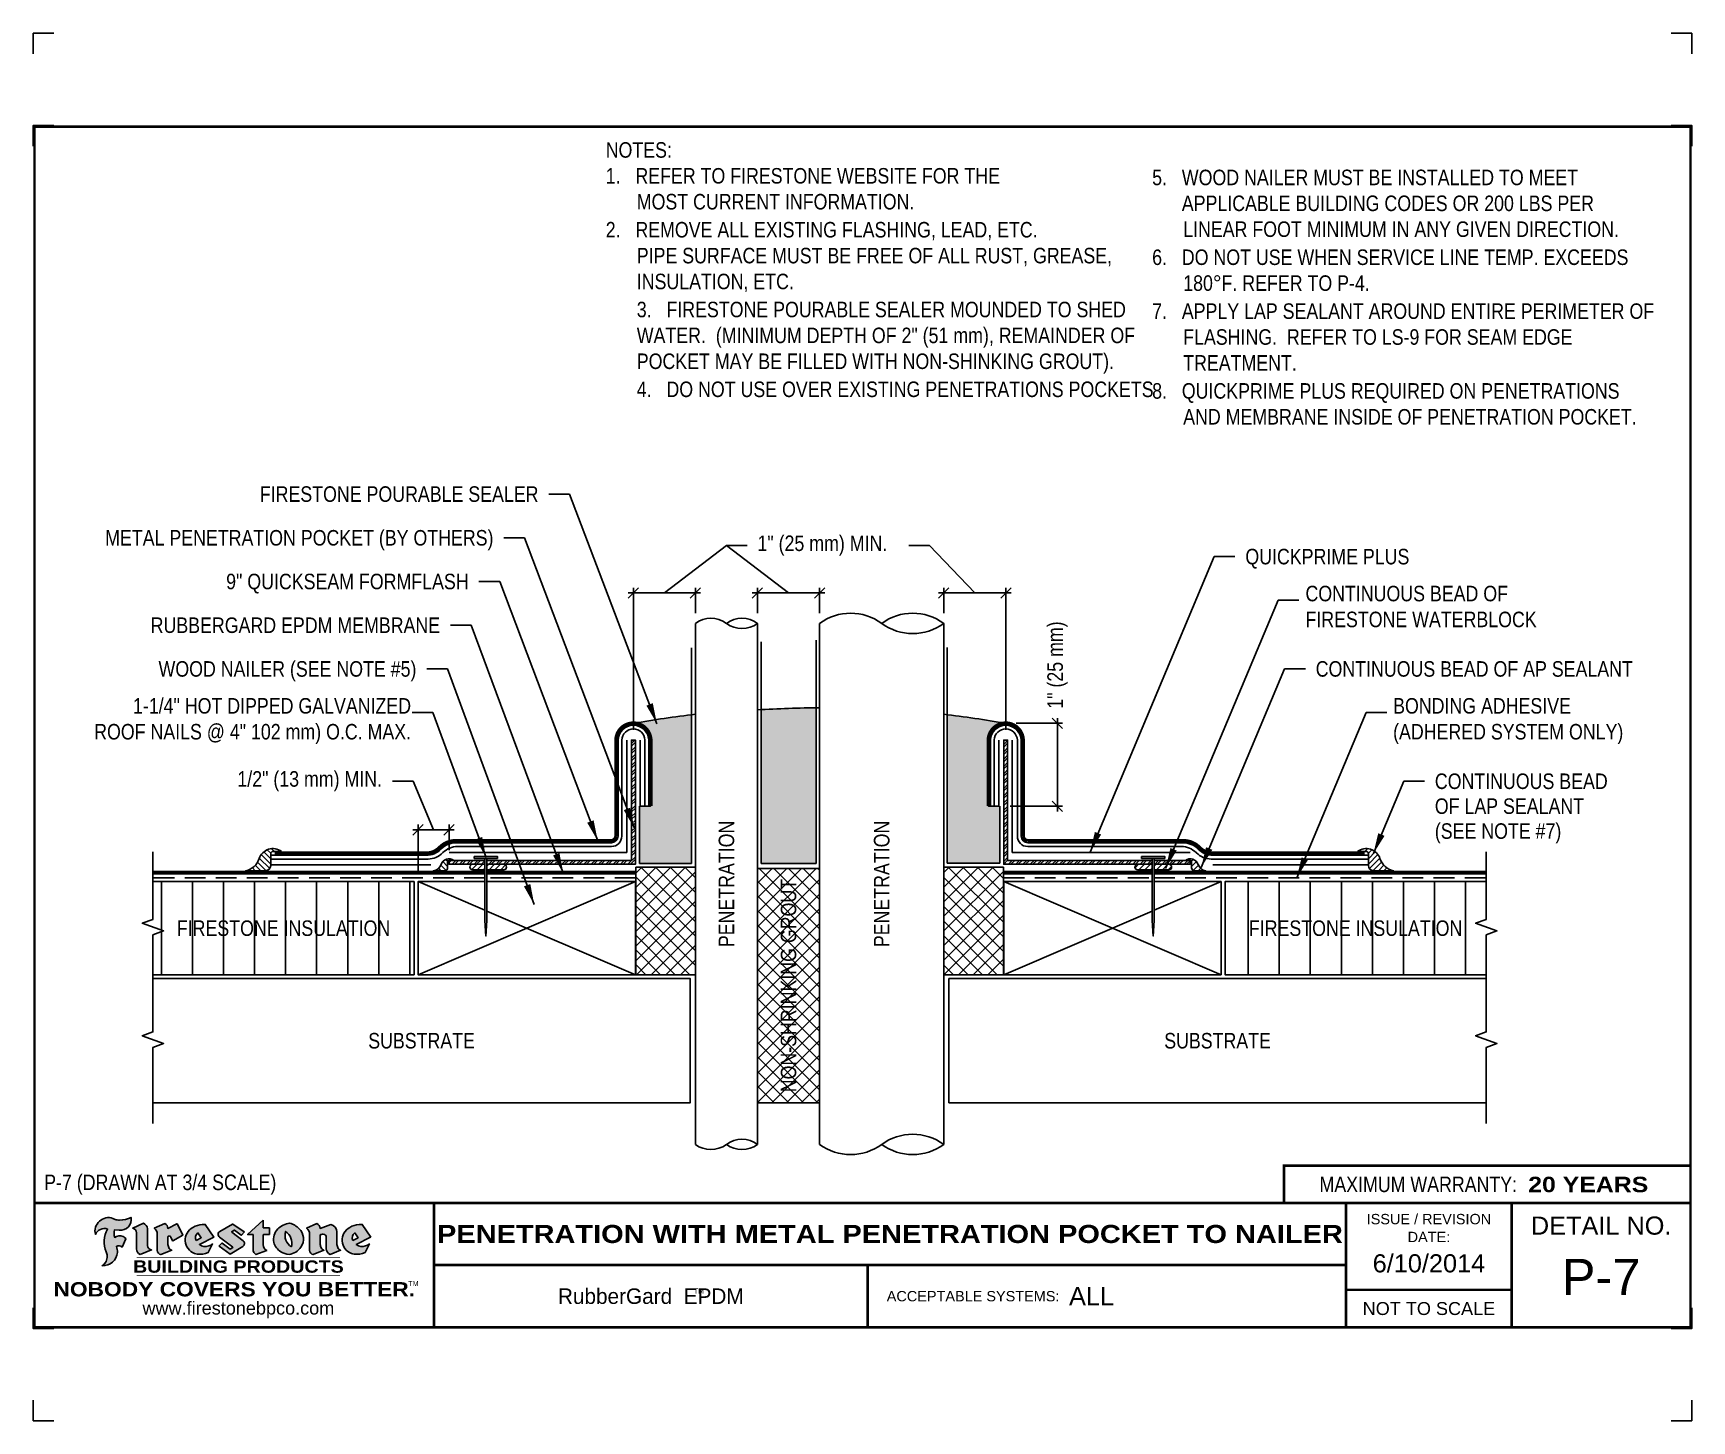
# Model space of a CAD drawing. Header units: inches. Extents: x 143.4 to 163.5, y -283.5 to -266.7.
import ezdxf
from ezdxf.enums import TextEntityAlignment as Align

# ---------------------------------------------------------------- set-up
doc = ezdxf.new("R2010")
doc.units = ezdxf.units.IN
doc.header["$MEASUREMENT"] = 0
doc.linetypes.add('HIDDEN', pattern=[0.375, 0.25, -0.125])
doc.layers.get('0').update_dxf_attribs({"linetype": 'CONTINUOUS'})
doc.layers.get('DEFPOINTS').update_dxf_attribs({"linetype": 'CONTINUOUS'})
for name, color, linetype in [('FSBP-ACCESSORY-OTHER', 7, 'CONTINUOUS'), ('FSBP-ADHESIVE', 1, 'HIDDEN'), ('FSBP-ANNO-NOTE', 7, 'CONTINUOUS'), ('FSBP-INSULATION', 7, 'CONTINUOUS'), ('FSBP-MEMBRANE', 7, 'CONTINUOUS'), ('FSBP-OTHER', 7, 'CONTINUOUS'), ('FSBP-SEALANTS', 1, 'CONTINUOUS'), ('FSBP-SUBSTRATE-GENERIC', 9, 'CONTINUOUS'), ('FSBP-TTLB', 7, 'CONTINUOUS'), ('FSBP-TTLB-BORDER', 7, 'CONTINUOUS'), ('FSBP-TTLB-TEXT', 7, 'CONTINUOUS'), ('FSBP-WOOD', 7, 'CONTINUOUS')]:
    doc.layers.add(name, color=color, linetype=linetype)
doc.styles.add('FSBP_ARIAL', font='arial.ttf')
doc.styles.add('FSBP_ARIAL_BOLD', font='')
doc.styles.add('FSBP_ARIAL_NAR', font='ARIALN.TTF')
doc.styles.add('FSBP_BANKGOTHIC', font='bgothm.ttf')
doc.styles.get('FSBP_ARIAL_BOLD').set_extended_font_data('Arial Black')
doc.linetypes.add('ZIGZAG', pattern='A,0.0001,-0.2,[131,ltypeshp.shx,S=0.2,R=0,X=-0.2,Y=0],-0.4,[131,ltypeshp.shx,S=0.2,R=180,X=0.2,Y=0],-0.2', length=0.8001)
doc.dimstyles.new('FSBP-DIM', dxfattribs={"dimtxt": 0.1875, "dimasz": 0.125, "dimexe": 0.0625, "dimexo": 0.125, "dimgap": 0.125, "dimtad": 0, "dimdec": 0, "dimzin": 1, "dimdsep": 46, "dimlunit": 4, "dimtxsty": 'FSBP_ARIAL_NAR', "dimblk": 'OBLIQUE', "dimcen": 0.09375, "dimdle": 0.0625, "dimclrd": 256, "dimclre": 256, "dimclrt": 256, "dimadec": 0, "dimazin": 0, "dimtfac": 1, "dimtdec": 0, "dimtmove": 1, "dimatfit": 3, "dimfxl": 1, "dimtolj": 1, "dimtzin": 0, "dimlwd": -1, "dimlwe": -1, "dimarcsym": 0})
doc.dimstyles.new('FSBP-LEADER', dxfattribs={"dimtxt": 0.1875, "dimasz": 0.25, "dimexe": 0.0625, "dimexo": 0.125, "dimgap": 0.125, "dimtad": 0, "dimtih": 1, "dimtoh": 1, "dimdec": 4, "dimzin": 0, "dimdsep": 46, "dimlunit": 4, "dimtxsty": 'FSBP_ARIAL_NAR', "dimcen": 0.09375, "dimclrd": 256, "dimclre": 256, "dimclrt": 256, "dimadec": 0, "dimazin": 0, "dimtfac": 1, "dimtdec": 4, "dimtofl": 0, "dimtmove": 0, "dimatfit": 3, "dimfxl": 1, "dimtolj": 1, "dimtzin": 0, "dimlwd": -1, "dimlwe": -1, "dimarcsym": 0})
pattern_1 = [(45, (0.1360484307008392, -69.22703899694173), (-0.04419417382415922, 0.04419417382415922), []), (45, (0.1360484307008392, -69.19578899694173), (-0.04419417382415922, 0.04419417382415922), [])]
pattern_2 = [(90, (-0.5045765692993882, -73.90623597925111), (-0.375, 2.296136913416957e-17), [])]
pattern_3 = [(45, (-88.50457656929939, -126.441235979251), (-0.03535533905932738, 0.03535533905932738), [])]

msp = doc.modelspace()

# ---------------------------------------------------------------- texts
at = {"layer": 'DEFPOINTS', "style": 'FSBP_ARIAL_NAR'}
msp.add_text('P-7 (DRAWN AT 3/4 SCALE)', height=0.1875, dxfattribs=at).set_placement((143.5798584845298, -280.6069812761309), align=Align.MIDDLE_LEFT)
at = {"layer": 'FSBP-ANNO-NOTE', "style": 'FSBP_ARIAL_NAR'}
for s, p in [('FIRESTONE POURABLE SEALER', (149.5496897817827, -272.2934496524679)), ('METAL PENETRATION POCKET (BY OTHERS)', (149.0059906699119, -272.8214548344912)), ('9" QUICKSEAM FORMFLASH', (148.7059210301693, -273.3494600165144)), ('RUBBERGARD EPDM MEMBRANE', (148.3615972510339, -273.8774651985377)), ('WOOD NAILER (SEE NOTE #5)', (148.0756400335589, -274.405470380561))]:
    msp.add_text(s, height=0.1875, dxfattribs=at).set_placement(p, align=Align.MIDDLE_RIGHT)
for s, p in [('QUICKPRIME PLUS', (158.0861761789853, -273.0486787665144)), ('CONTINUOUS BEAD OF AP SEALANT', (158.9358520861447, -274.405470380561)), ('CONTINUOUS BEAD', (160.3747446571026, -275.7622619946076)), ('OF LAP SEALANT', (160.3747446571026, -276.0630432446076)), ('(SEE NOTE #7)', (160.3747446571026, -276.3638244946076))]:
    msp.add_text(s, height=0.1875, dxfattribs=at).set_placement(p, align=Align.MIDDLE_LEFT)
for s, p in [('PENETRATION', (151.8192508061702, -277.0025543591977)), ('PENETRATION', (153.6942508061703, -277.0025543591976)), ('NON-SHRINKING GROUT', (152.5692508061703, -278.2303359117619))]:
    msp.add_text(s, height=0.1875, rotation=90, dxfattribs=at).set_placement(p, align=Align.MIDDLE)
for s, p in [('FIRESTONE INSULATION', (146.4707638772038, -277.5369951200317)), ('FIRESTONE INSULATION', (159.4177377351368, -277.5369951200319)), ('SUBSTRATE', (148.1377291965263, -278.8963701200319)), ('SUBSTRATE', (157.7507724158144, -278.8963701200319))]:
    msp.add_text(s, height=0.1875, dxfattribs=at).set_placement(p, align=Align.MIDDLE_CENTER)
at = {"layer": 'FSBP-ANNO-NOTE', "char_height": 0.1875, "attachment_point": 1, "style": 'FSBP_ARIAL_NAR'}
for s, width, heights, insert in [('\\pi-0.375,l0.375,t0.1875,0.375;NOTES:\\P1.   REFER TO FIRESTONE WEBSITE FOR THE \\P\\pi0;MOST CURRENT INFORMATION.\\P\\pi-0.375;{\\H0.083333x;\\P\\pt0.375;}2.   REMOVE ALL EXISTING FLASHING, LEAD, ETC.\\P\\pi0;PIPE SURFACE MUST BE FREE OF ALL RUST, GREASE, INSULATION, ETC.\\P{\\H0.083333x;\\P\\pi-0.375;}3.   FIRESTONE POURABLE SEALER MOUNDED TO SHED WATER.  (MINIMUM DEPTH OF 2" (51 mm), REMAINDER OF POCKET MAY BE FILLED WITH NON-SHINKING GROUT). \\P{\\H0.083333x;\\P}4.   DO NOT USE OVER EXISTING PENETRATIONS POCKETS', 6.568790242305113, [3.996182127021031], (150.361592784262, -268.0428534836628)), ('\\A1;\\pi-0.375,l0.375,t0.375;5.   WOOD NAILER MUST BE INSTALLED TO MEET\\P      APPLICABLE BUILDING CODES OR 200 LBS PER LINEAR FOOT MINIMUM IN ANY GIVEN DIRECTION.\\P{\\H0.083333x;\\P}6.   DO NOT USE WHEN SERVICE LINE TEMP. EXCEEDS 180°F. REFER TO P-4.{\\H0.083333x;\\P\\ptz;\\P\\pt0.375;}7.   APPLY LAP SEALANT AROUND ENTIRE PERIMETER OF FLASHING.  REFER TO LS-9 FOR SEAM EDGE TREATMENT.\\P{\\H0.083333x;\\P}8.   QUICKPRIME PLUS REQUIRED ON PENETRATIONS AND MEMBRANE INSIDE OF PENETRATION POCKET.', 6.047499557236733, [6.732071983098651], (156.9608499611313, -268.3750452126096)), ('\\pi-0.375,l0.375,t0.1875,0.375;CONTINUOUS BEAD OF \\PFIRESTONE WATERBLOCK', 2.878195619228791, [0.6365120272585063], (158.8124268781285, -273.401323902217)), ('\\pi0.10846,l0.375,t0.67096,0.85846;1-1/4" HOT DIPPED GALVANIZED \\P\\pi-0.36042,t0.20208,0.38958;ROOF NAILS @ 4" 102 mm) O.C. MAX.', 3.80717296894727, [0.6365120272585063], (144.1692426664085, -274.7576246111457)), ('\\pi-0.375,l0.375,t0.1875,0.375;BONDING ADHESIVE\\P(ADHERED SYSTEM ONLY)', 2.842902196829527, [0.6365120272585063], (159.8707756154217, -274.7576246111457))]:
    msp.add_mtext_dynamic_manual_height_columns(s, width=width, gutter_width=23.08110225731588, heights=heights, dxfattribs=dict(at, insert=insert))

# ---------------------------------------------------------------- blocks, each defined once
blk = doc.blocks.new('TTLB-EPDM_1')
at = {"layer": 'FSBP-TTLB-TEXT'}
h = blk.add_hatch(color=1, dxfattribs=at)
edge = h.paths.add_edge_path()
edge.add_arc((1.037309769669573, -0.1982514792917306), 0.1319107607348553, 264.0410451462098, 370.3106169565175)
edge.add_arc((1.027551646585694, 0.1214293576525799), 0.3273056962876235, 270.05058356628535, 295.23459397187514, ccw=False)
edge.add_arc((1.022801957313345, -0.06680179986895154), 0.1391656561713503, 249.3281275763668, 272.0749124149863, ccw=False)
edge.add_line((0.9736743133014443, -0.1970076156048179), (0.9474927838574558, -0.1852745150568325))
edge.add_arc((0.8939498971398288, -0.3394262635682071), 0.1631857907024099, 70.84590087378872, 194.3325259843273)
edge.add_arc((0.8444260109029493, -0.4259936440910768), 0.1179914261095279, 70.96950098067128, 156.9641407594482, ccw=False)
edge.add_arc((1.153141409296894, -0.4684497516079468), 0.3110405457095052, 150.3231137483159, 203.2084295854517)
edge.add_arc((0.7562495500622943, -0.6412608153899899), 0.1218587156617311, 0.8849157075190988, 24.34668939894999, ccw=False)
edge.add_arc((0.7493781665697374, -0.6475258110744375), 0.1289731377238325, -58.36655102076742, 3.6216782311386737, ccw=False)
edge.add_arc((0.8256699029544474, -0.5792158350996106), 0.1783301886510354, 267.2205474105585, 354.1381621173521)
edge.add_arc((0.7903121048625305, -0.6011409294291745), 0.212787892960859, 0.9996158580669322, 21.00503380861244)
edge.add_arc((1.01880712263941, -0.5666691048185161), 0.05136395668415847, 40.82117713173261, 125.52727787225791, ccw=False)
edge.add_line((1.057676976260041, -0.5330924682126437), (1.102776947655911, -0.4308018311949837))
edge.add_arc((1.040858222524664, -0.4699705673995949), 0.07326744446031509, 32.31675181867256, 66.31481236598174)
edge.add_arc((1.032262518825329, -0.5063316993097662), 0.1102246948011782, 69.8179132332389, 125.254734720681)
edge.add_arc((1.127708877207287, -0.368959353531244), 0.1659710644737306, 164.1569669952081, 196.5811013160487, ccw=False)
edge.add_line((0.9680425188342383, -0.3236487780942383), (1.023615334387159, -0.3294494641845773))
h = blk.add_hatch(color=1, dxfattribs=at)
edge = h.paths.add_edge_path()
edge.add_line((1.275239419159561, -0.6223407783464694), (1.415345367376062, -0.5660418822574371))
edge.add_arc((1.421019305783958, -0.5090099247487757), 0.05731350411836949, 181.9717871001989, 264.31851000495806, ccw=False)
edge.add_line((1.363739737527226, -0.5109819325197265), (1.363412352251203, -0.3102363679013962))
edge.add_arc((1.294263659668751, -0.3103491388303989), 0.06914878453844908, 0.0934405599591014, 72.42834396969012)
edge.add_line((1.315139561173908, -0.2444268274366692), (1.186839444240604, -0.3024209471341379))
edge.add_arc((1.175246268095289, -0.3585110609420917), 0.05727567197445628, -0.017399788185912257, 78.322067691347, ccw=False)
edge.add_line((1.232521937428658, -0.3585284546236807), (1.232574268422297, -0.555126496687123))
edge.add_arc((1.305699496415486, -0.5558575689677219), 0.07312888236350451, 179.4272023230205, 245.3845503102953)
h = blk.add_hatch(color=1, dxfattribs=at)
edge = h.paths.add_edge_path()
edge.add_line((1.792026821926584, -0.3839679064720229), (1.722158956877934, -0.2518542302253621))
edge.add_arc((1.720119655279638, -0.2529327078887852), 0.002306916790721817, 27.87197133405656, 117.3766794470751)
edge.add_line((1.719058846382097, -0.250884159729182), (1.610638460368705, -0.3070279753467702))
edge.add_arc((1.547088841662962, -0.3061026658494403), 0.06355635479880145, 359.165808011073, 425.8793658831422)
edge.add_line((1.573061729235633, -0.2480956029480268), (1.446879247402876, -0.3051325108639702))
edge.add_arc((1.407812067100189, -0.370357133046621), 0.07602957263902092, -3.441403975725109, 59.07992244284969, ccw=False)
edge.add_line((1.483704536400296, -0.3749210150788969), (1.483704536400296, -0.5723838140635706))
edge.add_arc((1.54053746518044, -0.568254406115083), 0.05698275005415228, 184.1557352478595, 255.3066498366543)
edge.add_line((1.526084036778343, -0.6233736605654059), (1.657291340682093, -0.570650514527486))
edge.add_arc((1.688298576827198, -0.5021390388423987), 0.0752015358480571, 207.5160880841914, 245.649226723163, ccw=False)
edge.add_arc((1.721050197024907, -0.4914488168456328), 0.1093332836229113, 179.4823365255141, 204.5537900001094, ccw=False)
edge.add_line((1.611721375809452, -0.4904610114968335), (1.611721375809452, -0.4126404716788983))
edge.add_arc((1.628589765097195, -0.414159299036043), 0.01693662875851176, 28.356188110622725, 174.8549701683585, ccw=False)
edge.add_arc((1.627340435522395, -0.4197189881350504), 0.02111886817708033, 22.216893572439517, 40.10213956426492, ccw=False)
edge.add_line((1.646891420738257, -0.4117336534413738), (1.666638796144639, -0.4549750258192233))
edge.add_arc((1.668737246926742, -0.4540167099035481), 0.002306916790685496, 204.545128184284, 299.6323508190091)
edge.add_line((1.669877862091766, -0.4560219186518992), (1.791128135493295, -0.3870515928837648))
edge.add_line((1.791128135493295, -0.3870515928837648), (1.792026821926584, -0.3839679064720229))
h = blk.add_hatch(color=1, dxfattribs=at)
h.paths.add_polyline_path([(2.063388732080512, -0.2583237030618903, 0.02524281661523788), (2.025024361750752, -0.2610532129309178, 0.1213611957758757), (1.901773912052249, -0.3008158885520373, 0.6151668103976068), (1.93274136141747, -0.6099060679591872, 0.05306812109568645), (1.967936229862175, -0.617865745600497, 0.1150932231766138), (2.099126721549737, -0.5994933789882708), (2.151195569562105, -0.4944891916583316, -0.08755405562188731), (2.104230609512001, -0.5187113292177372, -0.265591761123442), (1.992692314386659, -0.5010701623316862), (2.165347897647223, -0.4141184325909109, 0.4518949533370738), (2.166222728871162, -0.4107679608846269)])
h.paths.add_polyline_path([(2.014217313945437, -0.4188965037300676), (1.951113654018855, -0.4515330109460507, -0.3720533890450154), (1.973177450672722, -0.3607130665457561)], flags=16)
h = blk.add_hatch(color=1, dxfattribs=at)
edge = h.paths.add_edge_path()
edge.add_arc((2.260407392426802, -0.3775796671688782), 0.04152450223225729, 123.20805433950699, 232.2027298779723, ccw=False)
edge.add_line((2.237665217914071, -0.3428366421988329), (2.393535971665983, -0.2540943745380986))
edge.add_arc((2.394677353533142, -0.2560991469722482), 0.002306916790741334, 55.64644466176611, 119.65426054492559, ccw=False)
edge.add_line((2.395979141996861, -0.2541946229174954), (2.531809646140459, -0.3470380726374032))
edge.add_arc((2.530468902927946, -0.3489153772789875), 0.002306916790700397, -42.731101238422525, 54.4661353739603, ccw=False)
edge.add_line((2.532163440279987, -0.3504807552658491), (2.498457913851155, -0.3869673252714421))
edge.add_arc((2.496763376499139, -0.3854019472845934), 0.002306916790672934, 233.7527076894875, 317.26889876138785, ccw=False)
edge.add_line((2.495399362263356, -0.38726241234572), (2.413849913492982, -0.3274738082119626))
edge.add_arc((2.412485899257181, -0.3293342732731342), 0.002306916790720064, 53.75270768979358, 124.4135619297835)
edge.add_line((2.41118211687575, -0.3274311136421062), (2.382933981293377, -0.346782838468144))
edge.add_arc((2.38423776367478, -0.3486859980991606), 0.002306916790694898, 124.4135619293799, 231.8459020253626)
edge.add_line((2.382812599816248, -0.3505000469010184), (2.519899969301207, -0.4581994452042721))
edge.add_arc((2.494247019847682, -0.4908523236374461), 0.04152450223225742, -55.21225898295222, 51.84590202520428, ccw=False)
edge.add_line((2.517938320565804, -0.5249552055672808), (2.364434947484597, -0.6179520922513717))
edge.add_arc((2.36323960192349, -0.6159790200102006), 0.002306916790726996, 233.2955624372927, 301.20872157023314, ccw=False)
edge.add_line((2.361860787187538, -0.6178285429225383), (2.231266621301074, -0.5204709167214361))
edge.add_arc((2.232647938930649, -0.5186232623475259), 0.002306916790697672, 135.5134179846393, 233.21798691998708, ccw=False)
edge.add_line((2.231002150870836, -0.5170067083764565), (2.262839375599356, -0.4845937328397696))
edge.add_arc((2.264485163659225, -0.4862102868108537), 0.002306916790748497, 53.0352839999411, 135.513417985369, ccw=False)
edge.add_line((2.265872365996302, -0.4843670465239001), (2.361834678328762, -0.5565872257804898))
edge.add_arc((2.363221880665761, -0.5547439854936304), 0.002306916790627066, 233.0352840000685, 302.2362632414394)
edge.add_line((2.36445241715569, -0.5566953042850713), (2.39428499383348, -0.5378823484768844))
edge.add_arc((2.393054457343549, -0.5359310296853765), 0.002306916790685166, 302.2362632406177, 412.2027298768422)
edge.add_line((2.394468296066179, -0.5341081404551886), (2.234958295420142, -0.4103916733127022))
h = blk.add_hatch(color=1, dxfattribs=at)
edge = h.paths.add_edge_path()
edge.add_line((2.763460561272041, -0.2072496393923444), (2.763460561272041, -0.2969520779963801))
edge.add_arc((2.765767478062699, -0.2969520779963943), 0.00230691679065842, 179.9999999996471, 269.9999999996471)
edge.add_line((2.765767478062685, -0.2992589947870528), (2.835417693520355, -0.2992589947870528))
edge.add_arc((2.835417693520355, -0.3015659115777538), 0.002306916790701052, 0, 90, ccw=False)
edge.add_line((2.837724610311056, -0.3015659115777538), (2.837724610311056, -0.3790761307453892))
edge.add_arc((2.83541769352037, -0.3790761307453749), 0.002306916790686842, 269.99999999964706, 359.99999999964706, ccw=False)
edge.add_line((2.835417693520355, -0.3813830475360618), (2.765767478062685, -0.3813830475360618))
edge.add_arc((2.765767478062699, -0.3836899643267202), 0.00230691679065842, 90.00000000035294, 180.0000000003529)
edge.add_line((2.763460561272041, -0.3836899643267344), (2.763460561272041, -0.5033995910642801))
edge.add_arc((2.836735953378943, -0.5071368822038516), 0.07337063740681413, 177.0802527808789, 245.3249543133826)
edge.add_line((2.806105814540615, -0.5738080530967267), (2.674529557384915, -0.6226036013049594))
edge.add_arc((2.708610405062069, -0.564298408791804), 0.06753517344606039, 177.0345319916277, 239.6926428024901, ccw=False)
edge.add_line((2.641165668230087, -0.560804539009709), (2.641165668230087, -0.3836899643267344))
edge.add_arc((2.638858751439429, -0.3836899643267202), 0.00230691679065842, 359.9999999996471, 449.999999999647)
edge.add_line((2.638858751439443, -0.3813830475360618), (2.572857950769389, -0.3813830475360618))
edge.add_line((2.572857950769389, -0.3813830475360618), (2.763460561272041, -0.2072496393923444))
h = blk.add_hatch(color=1, dxfattribs=at)
edge = h.paths.add_edge_path(flags=16)
edge.add_arc((2.940363509127394, -0.4847985213681437), 0.1684614578629418, 344.5558804047865, 417.0140046669545)
edge.add_arc((3.194458079644619, -0.3883534532477785), 0.1684614578629414, 164.5558804047864, 237.0140046669546)
edge = h.paths.add_edge_path()
edge.add_arc((3.069375116502199, -0.4399344555144872), 0.1828726885096673, 136.0914512150047, 191.213418978326)
edge.add_arc((3.064939550433406, -0.4318234379590333), 0.1803148804748503, 194.0167254156723, 240.6663730831859)
edge.add_arc((3.098047041778981, -0.3845058757092554), 0.2378525180183701, 239.2975390661776, 264.2889872773176)
edge.add_arc((3.04884478212623, -0.4190232383793012), 0.203760689247156, 277.1986764832036, 326.503572961274)
edge.add_arc((3.077739326803546, -0.4341046616465112), 0.171374865791709, 325.3768876809902, 406.3828327799087)
edge.add_arc((3.011839488065919, -0.4896144380417797), 0.2571945645850002, 44.28462553519766, 73.82901434867304)
edge.add_arc((3.117152499586992, -0.4983433120546693), 0.2579560664039132, 97.50292863483666, 134.1039137579027)
h = blk.add_hatch(color=1, dxfattribs=at)
edge = h.paths.add_edge_path()
edge.add_line((3.322690228557462, -0.5721896537377091), (3.322690228557462, -0.3749210150788969))
edge.add_arc((3.246797759257384, -0.3703571330465745), 0.076029572638996, 356.5585960242387, 419.0799224428129)
edge.add_line((3.285864939560099, -0.3051325108639702), (3.412047421392799, -0.2480956029480268))
edge.add_arc((3.386074533820159, -0.3061026658494941), 0.06355635479883807, 0.3962622833877276, 65.87936588318718, ccw=False)
edge.add_line((3.449629368605429, -0.3056631084210863), (3.580526418688805, -0.2593848434574539))
edge.add_arc((3.555744121700958, -0.3530904070730321), 0.09692726601172152, 2.366977007666776, 75.18615851992018, ccw=False)
edge.add_line((3.652588689330287, -0.3490873311063041), (3.652588689330287, -0.4883770011386872))
edge.add_arc((3.761877549389556, -0.4914934052703811), 0.1093332836229047, 178.3666365323574, 204.5537900000422)
edge.add_arc((3.729125929191727, -0.5021836272670953), 0.07520153584796169, 207.5160880841711, 245.2240541443093)
edge.add_line((3.697611150971852, -0.5704631245385627), (3.572585913552643, -0.6207021253773775))
edge.add_arc((3.59534718600759, -0.5526356419907701), 0.07177131519198746, 180.3328587115751, 251.51018566665869, ccw=False)
edge.add_line((3.523577081955409, -0.5530525936986663), (3.523577081955409, -0.4153032515383615))
edge.add_arc((3.486319529276879, -0.4148773504126441), 0.0372599868942854, 359.3450650296066, 449.0500281941028)
edge.add_arc((3.482769874121713, -0.4419622099033496), 0.06447454900600783, 86.29402372314017, 119.8211331593848)
edge.add_line((3.450707067966732, -0.3860252459975726), (3.450707067966732, -0.4904610114968335))
edge.add_arc((3.560035889182251, -0.491448816845647), 0.1093332836229751, 179.4823365255069, 204.5537900001023)
edge.add_arc((3.527284268984408, -0.5021390388424952), 0.07520153584796385, 207.5160880841699, 245.6492267231416)
edge.add_line((3.496277032839316, -0.570650514527486), (3.365069728935509, -0.6233736605654059))
edge.add_arc((3.37950248606194, -0.5682868177318081), 0.05694615642555727, 183.9298782390169, 255.318496325343, ccw=False)
h = blk.add_hatch(color=1, dxfattribs=at)
h.paths.add_polyline_path([(3.957695472291277, -0.2583237030618903, 0.02524281661523822), (3.919331101961575, -0.2610532129309178, 0.1085638477195505), (3.807890832595604, -0.2939221658134414, 0.6425897848490651), (3.827048101628293, -0.6099060679591872, 0.05306812109569052), (3.862242970072884, -0.617865745600497, 0.1150932231766133), (3.993433461760503, -0.5994933789882708), (4.045502309772871, -0.4944891916583316, -0.08755405562189084), (3.998537349722767, -0.5187113292177372, -0.2655917611234366), (3.886999054597368, -0.5010701623316862), (4.059654637857989, -0.4141184325909109, 0.4518949533370731), (4.060529469081928, -0.4107679608846269)])
h.paths.add_polyline_path([(3.90852405415626, -0.4188965037300676), (3.845420394229677, -0.4515330109460507, -0.3720533890450147), (3.867484190883488, -0.3607130665457561)], flags=16)
at = {"layer": 'DEFPOINTS', "linetype": 'Continuous', "ltscale": 1.75}
for points in [[(-0.015625, 13.88083333333333), (-0.015625, 14.13083333333333), (0.234375, 14.13083333333333)], [(20.01562500000003, 13.88083333333333), (20.01562500000003, 14.13083333333333), (19.76562500000003, 14.13083333333333)], [(-0.015625, -2.380833333333342), (-0.015625, -2.630833333333342), (0.234375, -2.630833333333342)], [(20.01562500000003, -2.380833333333342), (20.01562500000003, -2.630833333333342), (19.76562500000003, -2.630833333333342)]]:
    blk.add_lwpolyline(points, dxfattribs=at)
at = {"layer": 'DEFPOINTS', "color": 1}
for points in [[(0.234375, 13.015625), (-0.015625, 13.015625), (-0.015625, 12.765625)], [(20.015625, 12.765625), (20.015625, 13.015625), (19.765625, 13.015625)], [(0.234375, -1.515625), (-0.015625, -1.515625), (-0.015625, -1.265625)], [(20.015625, -1.265625), (20.015625, -1.515625), (19.765625, -1.515625)]]:
    blk.add_lwpolyline(points, dxfattribs=at)
at = {"layer": 'FSBP-TTLB', "const_width": 0.03125}
blk.add_lwpolyline([(15.09028770518938, 0), (20, 0), (20, 0.4512598240669945), (15.09028770518938, 0.4512598240669945)], close=True, dxfattribs=at)
for points in [[(0, 0), (0, -1.5), (20, -1.5), (20, 0), (0, 0)], [(4.825208527206769, 0), (4.825208527206769, -0.75)], [(15.84028770518938, 0), (15.84028770518938, -1.5)], [(17.84110496735593, 0), (17.84110496735593, -1.5)], [(20, 0), (20, -1.5)], [(4.825208527206769, -0.75), (15.84028770518938, -0.75)], [(4.825208527206769, -0.75), (4.825208527206769, -1.5)], [(15.84028770518938, -1.048740175933006), (17.84110496735593, -1.048740175933006)]]:
    blk.add_lwpolyline(points, dxfattribs=at)
at = {"layer": 'FSBP-TTLB-BORDER', "const_width": 0.03125}
blk.add_lwpolyline([(20, 0), (20, 13), (0, 13), (0, 0)], dxfattribs=at)
at = {"layer": 'FSBP-TTLB-TEXT', "color": 1}
blk.add_line((0.7358432058323388, -0.379822754145593), (0.7358432058323388, -0.379822754145593), dxfattribs=at)
for points in [[(1.023615323725323, -0.3294494630716969, 0.5000510906601082), (1.167090420776901, -0.1746414942047778, -0.1103304102359608), (1.027840608309816, -0.2058762110801382, -0.09957876667165425), (0.9736743133014443, -0.1970076156048179), (0.9474927838574558, -0.1852745150568325, 0.5978159689075124), (0.7358432058323388, -0.379822754145593, -0.3938834584182213), (0.8828996422548698, -0.3144510229727047, 0.2349406564350952), (0.86727108227484, -0.5910237178633082, -0.1027304183841549), (0.8780937320133262, -0.6393788197974146, -0.2772692352614086), (0.8170223912655956, -0.7573362346216896, 0.3985429150902959), (1.003067614090241, -0.5974286950643517, 0.0875124847930418), (0.9889600163401155, -0.5248671157293501, -0.3874031597924062), (1.057676976260041, -0.5330924682126437), (1.102776947655911, -0.4308018311949837, 0.1494423498871741), (1.07029056398062, -0.4028746979725923, 0.2467195073738216), (0.9686394281704906, -0.4163228904100862, -0.1424285161541127), (0.9680425188342383, -0.3236487780942383), (1.023615334387159, -0.3294494641845773)], [(2.166222728871162, -0.4107679608846269), (2.063388732080512, -0.2583237030618903, 0.02524281661523788), (2.025024361750752, -0.2610532129309178, 0.1085638477195265), (1.913584092384895, -0.2939221658134414, 0.6425897848491228), (1.93274136141747, -0.6099060679591872, 0.05306812109568648), (1.967936229862175, -0.617865745600497, 0.1150932231766137), (2.099126721549737, -0.5994933789882708), (2.151195569562105, -0.4944891916583316, -0.0875540556218873), (2.104230609512001, -0.5187113292177372, -0.2655917611234418), (1.992692314386659, -0.5010701623316862), (2.165347897647223, -0.4141184325909109)], [(2.763460561272041, -0.2072496393923444), (2.763460561272041, -0.2969520779963801, 0.4142135623730958), (2.765767478062685, -0.2992589947870528), (2.835417693520355, -0.2992589947870528, -0.414213562373095), (2.837724610311056, -0.3015659115777538), (2.837724610311056, -0.3790761307453892, -0.4142135623730938), (2.835417693520355, -0.3813830475360618), (2.765767478062685, -0.3813830475360618, 0.4142135623730958), (2.763460561272041, -0.3836899643267344), (2.763460561272041, -0.5033995910642801, 0.3068985753588853), (2.806105814540615, -0.5738080530967267), (2.674529557384915, -0.6226036013049594, -0.2804194150632976), (2.641165668230087, -0.560804539009709), (2.641165668230087, -0.3836899643267344, 0.414213562373095), (2.638858751439443, -0.3813830475360618), (2.572857950769389, -0.3813830475360618), (2.763460561272041, -0.2072496393923444)], [(4.060529469081928, -0.4107679608846269), (3.957695472291277, -0.2583237030618903, 0.02524281661523788), (3.919331101961575, -0.2610532129309178, 0.1085638477195265), (3.807890832595604, -0.2939221658134414, 0.6425897848491228), (3.827048101628293, -0.6099060679591872, 0.05306812109568648), (3.862242970072884, -0.617865745600497, 0.1150932231766137), (3.993433461760503, -0.5994933789882708), (4.045502309772871, -0.4944891916583316, -0.0875540556218873), (3.998537349722767, -0.5187113292177372, -0.2655917611234418), (3.886999054597368, -0.5010701623316862), (4.059654637857989, -0.4141184325909109)], [(4.059654637857989, -0.4141184325909109, 0.4518949533370731), (4.060529469081928, -0.4107679608846269, 0.4518949533370731)]]:
    blk.add_lwpolyline(points, format="xyb", dxfattribs=at)
for points in [[(1.275239419159561, -0.6223407783464694), (1.415345367376062, -0.5660418822574371, -0.3756100036733062), (1.363739737527226, -0.5109819325197265), (1.363412352251203, -0.3102363679013962, 0.3265360292958048), (1.315139561173908, -0.2444268274366692), (1.186839444240604, -0.3024209471341379, -0.3557863980845349), (1.232521937428658, -0.3585284546236807), (1.232574268422297, -0.555126496687123, 0.2960110723418457)], [(1.792026821926584, -0.3839679064720229), (1.722158956877934, -0.2518542302253621, 0.4116839150163434), (1.719058846382097, -0.250884159729182), (1.610638460368705, -0.3070279753467702, 0.2996033003794034), (1.573061729235633, -0.2480956029480268), (1.446879247402876, -0.3051325108639702, -0.2797757560995365), (1.483704536400296, -0.3749210150788969), (1.483704536400296, -0.5723838140635706, 0.320828638474519), (1.526084036778343, -0.6233736605654059), (1.657291340682093, -0.570650514527486, -0.1679398621276611), (1.621603752698661, -0.5368819723450571, -0.1098333365370753), (1.611721375809452, -0.4904610114968335), (1.611721375809452, -0.4126404716788983, -0.743334502655012), (1.64349420176768, -0.4061152228778298, -0.07819791644735608), (1.646891420738257, -0.4117336534413738), (1.666638796144639, -0.4549750258192233, 0.4404648714563479), (1.669877862091766, -0.4560219186518992), (1.791128135493295, -0.3870515928837648)], [(1.951113654018855, -0.4515330109460507), (2.014217313945437, -0.4188965037300676), (1.973177450672722, -0.3607130665457561, 0.3720533890450154)], [(2.234958295420142, -0.4103916733127022, -0.5150044486718882), (2.237665217914071, -0.3428366421988329), (2.393535971665983, -0.2540943745380986, -0.2867822934100265), (2.395979141996861, -0.2541946229174954), (2.531809646140459, -0.3470380726374032, -0.4515027974650387), (2.532163440279987, -0.3504807552658491), (2.498457913851155, -0.3869673252714421, -0.3814439164929681), (2.495399362263356, -0.38726241234572), (2.413849913492982, -0.3274738082119626, 0.3184718635035665), (2.41118211687575, -0.3274311136421062), (2.382933981293377, -0.346782838468144, 0.5064094529656681), (2.382812599816248, -0.3505000469010184), (2.519899969301207, -0.4581994452042721, -0.5043597839115849), (2.517938320565804, -0.5249552055672808), (2.364434947484597, -0.6179520922513717, -0.3053163970316367), (2.361860787187538, -0.6178285429225383), (2.231266621301074, -0.5204709167214361, -0.4541703869768119), (2.231002150870836, -0.5170067083764565), (2.262839375599356, -0.4845937328397696, -0.3762644290664977), (2.265872365996302, -0.4843670465239001), (2.361834678328762, -0.5565872257804898, 0.3114700032088108), (2.36445241715569, -0.5566953042850713), (2.39428499383348, -0.5378823484768844, 0.520381097387146), (2.394468296066179, -0.5341081404551886)], [(2.937624918725987, -0.3131105398334029, 0.2452625673097023), (2.889993533867141, -0.4754966266250307, 0.2064059665179019), (2.976604338974084, -0.5890186876871866, 0.1094800500670344), (3.074378098474654, -0.6211778035979165, 0.2185147641853038), (3.218764944843201, -0.5314757029352819, 0.3689489483072479), (3.195959963110113, -0.3100352223135445, 0.1296305888694145), (3.0834694040758, -0.242595816912754, 0.1610736375384317)], [(3.10274193015772, -0.5296595419651595, 0.3271311138286319), (3.032079658614293, -0.3434924326507627, 0.3271311138286322)], [(3.322690228557462, -0.5721896537377091), (3.322690228557462, -0.3749210150788969, 0.2797757560995341), (3.285864939560099, -0.3051325108639702), (3.412047421392799, -0.2480956029480268, -0.2937618496109166), (3.449629368605429, -0.3056631084210863), (3.580526418688805, -0.2593848434574539, -0.3288760160581939), (3.652588689330287, -0.3490873311063041), (3.652588689330287, -0.4883770011386872, 0.114762897203527), (3.662431105063263, -0.536926560769686, 0.166032965990522), (3.697611150971852, -0.5704631245385627), (3.572585913552643, -0.6207021253773775, -0.3209557512194564), (3.523577081955409, -0.5530525936986663), (3.523577081955409, -0.4153032515383615, 0.4127061514896111), (3.48693727661589, -0.3776224848030694, 0.1473421876160361), (3.450707067966732, -0.3860252459975726), (3.450707067966732, -0.4904610114968335, 0.1098333365370753), (3.460589444855941, -0.5368819723450855, 0.1679398621276611), (3.496277032839316, -0.570650514527486), (3.365069728935509, -0.6233736605654059, -0.3219729545308964), (3.322690228557462, -0.5721896537377091, 29.1476284739)], [(3.845420394229677, -0.4515330109460507), (3.90852405415626, -0.4188965037300676), (3.867484190883488, -0.3607130665457561, 0.3720533890450154)]]:
    blk.add_lwpolyline(points, format="xyb", close=True, dxfattribs=at)
at = {"layer": 'FSBP-TTLB-TEXT'}
for points, const_width in [([(1.233926579809207, -0.6584455781731435), (3.691229482685259, -0.6584455781731577)], 0.0078125), ([(10.06152282927678, -0.75), (10.06152282927678, -1.5)], 0.03125), ([(1.233926579809207, -0.8761560960495984), (3.691229482685259, -0.8761560960495842)], 0.0078125)]:
    blk.add_lwpolyline(points, dxfattribs=dict(at, const_width=const_width))
at = {"layer": 'FSBP-TTLB-TEXT', "color": 1}
for centre, start, end in [((1.789987520328282, -0.3850463841354355), 299.6323508193319, 27.87197133380463), ((2.164310260790558, -0.412058050385383), 296.7304547840455, 34.00233684987403)]:
    blk.add_arc(centre, 0.00230691679068068, start, end, dxfattribs=at)
at = {"layer": 'FSBP-TTLB-TEXT', "style": 'FSBP_ARIAL_NAR'}
blk.add_text('MAXIMUM WARRANTY:', height=0.1875, dxfattribs=at).set_placement((17.90516569312837, 0.2256299120335257), align=Align.MIDDLE_RIGHT)
at = {"layer": 'FSBP-TTLB-TEXT'}
for s, height, style, p in [('ISSUE / REVISION', 0.125, 'FSBP_ARIAL', (16.84069633627263, -0.1938496373466023)), ('DETAIL NO.', 0.21875, 'FSBP_ARIAL', (18.92055248367797, -0.2724398367368792)), ('DATE:', 0.125, 'FSBP_ARIAL', (16.84069633627263, -0.409973105348854)), ('www.firestonebpco.com', 0.15625, 'FSBP_ARIAL', (2.462578031247233, -1.268657306740124)), ('RubberGard  EPDM', 0.1875, 'FSBP_BANKGOTHIC', (7.443365678241776, -1.125)), ('TM', 0.0625, 'FSBP_BANKGOTHIC', (8.023397742165457, -1.062518816683806)), ('NOT TO SCALE', 0.15625, 'FSBP_ARIAL', (16.84069633627263, -1.274370087966503))]:
    blk.add_text(s, height=height, dxfattribs=dict(at, style=style)).set_placement(p, align=Align.MIDDLE_CENTER)
at = {"layer": 'FSBP-TTLB-TEXT', "lineweight": 18, "style": 'FSBP_ARIAL_BOLD'}
blk.add_text('BUILDING PRODUCTS', height=0.1484375, dxfattribs=at).set_placement((2.462578031247233, -0.7673008371113639), align=Align.MIDDLE_CENTER)
at = {"layer": 'FSBP-TTLB-TEXT', "color": 1}
for s, height, style, p in [('NOBODY COVERS YOU BETTER.', 0.171875, 'FSBP_ARIAL_BOLD', (2.412604263603384, -1.041650450587369)), ('TM', 0.0625, 'FSBP_BANKGOTHIC', (4.576671173373001, -0.9725745042934193))]:
    blk.add_text(s, height=height, dxfattribs=dict(at, style=style)).set_placement(p, align=Align.MIDDLE_CENTER)
at = {"layer": 'FSBP-TTLB-TEXT', "style": 'FSBP_ARIAL'}
blk.add_text('ACCEPTABLE SYSTEMS:', height=0.125, dxfattribs=at).set_placement((10.29281281591562, -1.125), align=Align.MIDDLE_LEFT)
at = {"layer": 'FSBP-TTLB-TEXT'}
for tag, height, style, p in [('MAXIMUM_WARRANTY', 0.1875, 'FSBP_ARIAL_BOLD', (18.03987100774941, 0.2240244307510579)), ('ACCPT_SYSTEMS', 0.21875, 'FSBP_ARIAL', (12.49438170418193, -1.125))]:
    blk.add_attdef(tag, text='', height=height, dxfattribs=dict(at, style=style)).set_placement(p, align=Align.MIDDLE_LEFT)
for tag, height, style, p in [('DETAIL_DESCP_LINE_1', 0.21875, 'FSBP_ARIAL_BOLD', (10.33118450231211, -0.3736318192489421)), ('ISSUE_REV_DATE', 0.21875, 'FSBP_ARIAL', (16.84069633627263, -0.7282559425942452)), ('DETAIL_NUMBER', 0.4375, 'FSBP_ARIAL', (18.91941590748775, -0.8931630692489421))]:
    blk.add_attdef(tag, text='', height=height, dxfattribs=dict(at, style=style)).set_placement(p, align=Align.MIDDLE_CENTER)
blk = doc.blocks.new('_OBLIQUE')
at = {"color": 0, "linetype": 'ByBlock'}
blk.add_line((-0.5, -0.5), (0.5, 0.5), dxfattribs=at)
blk = doc.blocks.new('*D4')
at = {"layer": 'DEFPOINTS', "color": 0, "transparency": 16777216}
for p in [(148.0946951675254, -276.3491102625803), (148.4696951675254, -276.7182602134812), (148.0946951675254, -276.9744951200319)]:
    blk.add_point(p, dxfattribs=at)
at = {"layer": 'FSBP-ANNO-NOTE', "transparency": 16777216}
for p, q in [((148.0352558719007, -275.7622619946077), (147.7852558719007, -275.7622619946077)), ((148.2821951675254, -276.3491102625803), (148.0352558719007, -275.7622619946077)), ((148.5321951675254, -276.3491102625803), (148.0321951675254, -276.3491102625803)), ((148.0946951675254, -276.8494951200319), (148.0946951675254, -276.2866102625803)), ((148.4696951675254, -276.5932602134812), (148.4696951675254, -276.2866102625803))]:
    blk.add_line(p, q, dxfattribs=at)
at = {"layer": 'FSBP-ANNO-NOTE', "transparency": 16777216, "xscale": 0.125, "yscale": 0.125, "zscale": 0.125, "rotation": 180}
blk.add_blockref('_OBLIQUE', (148.0946951675254, -276.3491102625803), dxfattribs=at)
at = {"layer": 'FSBP-ANNO-NOTE', "transparency": 16777216, "xscale": 0.125, "yscale": 0.125, "zscale": 0.125}
blk.add_blockref('_OBLIQUE', (148.4696951675254, -276.3491102625803), dxfattribs=at)
at = {"layer": 'FSBP-ANNO-NOTE', "transparency": 16777216, "insert": (147.6602558719007, -275.7622619946077), "char_height": 0.1875, "attachment_point": 6, "style": 'FSBP_ARIAL_NAR'}
blk.add_mtext('\\A1;1/2" (13 mm) MIN.', dxfattribs=at)
blk = doc.blocks.new('*D5')
at = {"layer": 'DEFPOINTS', "color": 0, "transparency": 16777216}
for p in [(150.6962576675254, -273.4866746637776), (151.4442508061703, -273.8558246146786), (150.6962576675254, -275.2651352134812)]:
    blk.add_point(p, dxfattribs=at)
at = {"layer": 'FSBP-ANNO-NOTE', "transparency": 16777216}
for p, q in [((151.0702542368479, -273.4866746637776), (151.8192508061704, -272.9158336573396)), ((151.8192508061704, -272.9158336573396), (152.0692508061704, -272.9158336573396)), ((150.6962576675254, -275.1401352134812), (150.6962576675254, -273.4241746637776)), ((151.4442508061703, -273.7308246146786), (151.4442508061703, -273.4241746637776)), ((151.5067508061703, -273.4866746637776), (150.6337576675254, -273.4866746637776))]:
    blk.add_line(p, q, dxfattribs=at)
at = {"layer": 'FSBP-ANNO-NOTE', "transparency": 16777216, "xscale": 0.125, "yscale": 0.125, "zscale": 0.125, "rotation": 180}
blk.add_blockref('_OBLIQUE', (150.6962576675254, -273.4866746637776), dxfattribs=at)
at = {"layer": 'FSBP-ANNO-NOTE', "transparency": 16777216, "xscale": 0.125, "yscale": 0.125, "zscale": 0.125}
blk.add_blockref('_OBLIQUE', (151.4442508061703, -273.4866746637776), dxfattribs=at)
at = {"layer": 'FSBP-ANNO-NOTE', "transparency": 16777216, "insert": (152.1942508061704, -272.9158336573396), "char_height": 0.1875, "attachment_point": 4, "style": 'FSBP_ARIAL_NAR'}
blk.add_mtext('\\A1;1" (25 mm) MIN.', dxfattribs=at)
blk = doc.blocks.new('*D6')
at = {"layer": 'DEFPOINTS', "color": 0, "transparency": 16777216}
for p in [(155.1926523113871, -275.0623490956107), (155.8170006837203, -275.0623490956107), (155.1194018413161, -276.0641380894599)]:
    blk.add_point(p, dxfattribs=at)
at = {"layer": 'FSBP-ANNO-NOTE', "transparency": 16777216}
for p, q in [((155.8170006837203, -276.1266380894599), (155.8170006837203, -274.9998490956107)), ((155.3176523113871, -275.0623490956107), (155.8795006837203, -275.0623490956107)), ((155.2444018413161, -276.0641380894599), (155.8795006837203, -276.0641380894599))]:
    blk.add_line(p, q, dxfattribs=at)
at = {"layer": 'FSBP-ANNO-NOTE', "transparency": 16777216, "xscale": 0.125, "yscale": 0.125, "zscale": 0.125}
for p, rotation in [((155.8170006837203, -275.0623490956107), 90), ((155.8170006837203, -276.0641380894599), 270)]:
    blk.add_blockref('_OBLIQUE', p, dxfattribs=dict(at, rotation=rotation))
at = {"layer": 'FSBP-ANNO-NOTE', "transparency": 16777216, "insert": (155.8170006837203, -274.3585485545856), "char_height": 0.1875, "attachment_point": 5, "rotation": 90, "style": 'FSBP_ARIAL_NAR'}
blk.add_mtext('\\A1;1" (25 mm)', dxfattribs=at)
blk = doc.blocks.new('FSBP_HOT-DIPPED-NAIL')
at = {"layer": 'FSBP-ACCESSORY-OTHER'}
blk.add_lwpolyline([(0, 0.1875), (0, -0.1875), (-0.03125, -0.1875), (-0.03125000000005684, 0.1875)], close=True, dxfattribs=at)
blk.add_lwpolyline([(0, 0.015625), (1, 0.015625), (1.25, 0), (1, -0.015625), (0, -0.015625)], dxfattribs=at)

# ---------------------------------------------------------------- dimensions: what is measured, and where the dimension line sits
at = {"layer": 'FSBP-ANNO-NOTE'}
for base, p1, p2, angle, text, picture, middle in [((150.6962576675254, -273.4866746637776), (151.4442508061703, -273.8558246146786), (150.6962576675254, -275.2651352134812), 180, '1" (25 mm) MIN.', '*D5', (152.1942508061704, -272.9158336573396)), ((155.8170006837203, -275.0623490956107), (155.1194018413161, -276.0641380894599), (155.1926523113871, -275.0623490956107), 90, '1" (25 mm)', '*D6', (155.8170006837203, -274.3585485545856)), ((148.0946951675254, -276.3491102625803), (148.4696951675254, -276.7182602134812), (148.0946951675254, -276.9744951200319), 180, '1/2" (13 mm) MIN.', '*D4', (147.6602558719007, -275.7622619946077))]:
    dim = msp.add_linear_dim(base=base, p1=p1, p2=p2, angle=angle, text=text, dimstyle='FSBP-DIM', dxfattribs=at)
    dim.commit()
    dim.dimension.update_dxf_attribs({"geometry": picture, "text_midpoint": middle, "dimtype": 160})

# ---------------------------------------------------------------- hatches: boundary and pattern name
at = {"layer": 'FSBP-ACCESSORY-OTHER'}
h = msp.add_hatch(dxfattribs=at)
h.set_pattern_fill('STEEL', color=256, scale=0.5, style=0)
h.set_pattern_definition(pattern_1)
h.paths.add_polyline_path([(150.7196951675254, -275.2651352134812), (150.6728201675254, -275.2651352134812), (150.6728201675254, -276.7182602134812), (150.4970389175254, -276.7182602134812), (148.9266751215267, -276.7182602134812), (148.9266751215267, -276.7651352134812), (150.7196951675254, -276.7651352134812)])
h.paths.add_polyline_path([(148.9032376215267, -276.7182602134812), (148.4696951675254, -276.7182602134812), (148.4696951675254, -276.7651352134812), (148.9032376215267, -276.7651352134812)])
h = msp.add_hatch(dxfattribs=at)
h.set_pattern_fill('STEEL', color=256, scale=0.5, style=0)
h.set_pattern_definition(pattern_1)
h.paths.add_polyline_path([(155.2156814448152, -275.2651352134812), (155.1688064448152, -275.2651352134812), (155.1688064448152, -276.7651352134812), (156.961826490814, -276.7651352134812), (156.9618264908139, -276.7182602134812), (155.3914626948153, -276.7182602134812), (155.2156814448152, -276.7182602134812)])
h.paths.add_polyline_path([(157.4188064448152, -276.7182602134812), (156.9852639908139, -276.7182602134812), (156.9852639908139, -276.7651352134812), (157.4188064448152, -276.7651352134812)])
at = {"layer": 'FSBP-INSULATION'}
h = msp.add_hatch(dxfattribs=at)
h.set_pattern_fill('LINE', color=256, scale=3, angle=90, style=0)
h.set_pattern_definition(pattern_2)
h.paths.add_polyline_path([(148.0478201675254, -278.0994951200319), (148.0478201675254, -276.9744951200319), (144.8937075868823, -276.9744951200319), (144.8937075868822, -277.4304137448133), (144.7649195828453, -277.4772887448133), (145.0224955909191, -277.5710387448133), (144.8937075868823, -277.6179137448133), (144.8937075868823, -278.0994951200319)])
h.paths.add_polyline_path([(145.1334194877086, -277.6824483089812), (147.808108266699, -277.6824483089812), (147.808108266699, -277.3914140320371), (145.1334194877086, -277.3914140320371)], flags=24)
h = msp.add_hatch(dxfattribs=at)
h.set_pattern_fill('LINE', color=256, scale=3, angle=90, style=0)
h.set_pattern_definition(pattern_2)
h.paths.add_polyline_path([(157.8406814448152, -276.9744951200319), (157.8406814448152, -278.0994951200319), (160.9947940254585, -278.0994951200319), (160.9947940254585, -277.6179137448136), (161.1235820294954, -277.5710387448136), (160.8660060214216, -277.4772887448136), (160.9947940254585, -277.4304137448136), (160.9947940254584, -276.9744951200319)])
h.paths.add_polyline_path([(158.0803933456416, -277.6824483089813), (160.7550821246321, -277.6824483089813), (160.7550821246321, -277.3914140320372), (158.0803933456416, -277.3914140320372)], flags=24)
at = {"layer": 'FSBP-OTHER'}
h = msp.add_hatch(dxfattribs=at)
h.set_pattern_fill('ANSI37', color=256, style=0)
h.set_pattern_definition([(45, (6.252776074688882e-13, -74.7490746702932), (-0.08838834764831843, 0.08838834764831845), []), (135, (6.252776074688882e-13, -74.7490746702932), (-0.08838834764831845, -0.08838834764831843), [])])
h.paths.add_polyline_path([(151.4442508061703, -276.799272389991), (150.7245215564383, -276.799272389991), (150.7245215564383, -278.0994951200319), (151.4442508061703, -278.0994951200319)])
h.paths.add_polyline_path([(152.1942508061703, -279.6463701200319), (152.9442508061703, -279.6463701200319), (152.9442508061703, -276.814301703492), (152.1942508061703, -276.814301703492)])
h.paths.add_polyline_path([(154.4442508061703, -278.0994951200319), (155.1639800559024, -278.0994951200319), (155.1639800559025, -276.799272389991), (154.4442508061703, -276.799272389991)])
h.paths.add_polyline_path([(152.7147679446423, -279.5674245031671), (152.7147679446423, -276.8932473203567), (152.4237336676983, -276.8932473203567), (152.4237336676983, -279.5674245031671)], flags=24)
at = {"layer": 'FSBP-SEALANTS'}
h = msp.add_hatch(dxfattribs=at)
h.set_pattern_fill('AR-SAND', color=256, scale=0.025, style=0)
h.set_pattern_definition([(37.50000000000001, (0.1360484307008392, -69.22703899694173), (-0.001574833952740204, 0.04817059422532897), [0, -0.03800000000000001, 0, -0.0425, 0, -0.040625]), (7.499999999999999, (0.1360484307008392, -69.22703899694173), (0.04424441763169318, 0.07055365163074351), [0, -0.0205, 0, -0.03425, 0, -0.013125]), (327.5, (0.1052984307008392, -69.22703899694173), (0.07785354654378739, 0.0001414763384241069), [0, -0.0125, 0, -0.04500000000000001, 0, -0.05875]), (317.5, (0.1052984307008392, -69.22703899694173), (0.07515316511430735, 0.02194188912335623), [0, -0.00625, 0, -0.0295, 0, -0.03375])])
h.paths.add_polyline_path([(151.3973758061699, -274.9594109868241, 0.01161937115672011), (150.6958493009532, -275.0623490956107, -0.4043529632896356), (150.9042508061704, -275.2638264394354), (150.9042508061702, -276.0620102134812), (150.7707714100911, -276.0620102134812), (150.7707714100911, -276.7576654110557), (151.3973758061699, -276.7576654110557)])
h.paths.add_polyline_path([(152.9018384921515, -274.8746749144419, 0.01228106908814885), (152.2382720996713, -274.8977507599996), (152.2382720996713, -276.7576654110557), (152.9018384921515, -276.7576654110557)])
h.paths.add_polyline_path([(154.9842508061703, -275.2638264394354, -0.4043529632895168), (155.1926523113873, -275.0623490956107, 0.01174016976443966), (154.4838094136898, -274.9585123316591), (154.4838094136899, -276.753256559679), (155.1194018413161, -276.753256559679), (155.1194018413161, -276.0620102134812), (154.9842508061704, -276.0620102134812)])
h = msp.add_hatch(dxfattribs=at)
h.set_pattern_fill('ANSI31', color=256, scale=0.375, angle=90, style=0)
h.set_pattern_definition([(135, (-2.056929089645081, -17.6187272489953), (-0.03314563036811942, -0.03314563036811941), [])])
edge = h.paths.add_edge_path()
edge.add_line((146.4471807007321, -276.6096994964827), (146.3468509232206, -276.6096994964827))
edge.add_arc((146.3468509232206, -276.6409494964827), 0.03125, 90, 180)
edge.add_line((146.3156009232206, -276.6409494964827), (146.3156009232206, -276.7806369964827))
edge.add_arc((146.2531009232206, -276.7806369964827), 0.0625, -89.99999999997402, 0, ccw=False)
edge.add_line((146.2531009232206, -276.8431369964827), (146.0136730988989, -276.8431369964827))
edge.add_arc((145.9673576979255, -276.6281923262771), 0.2198779834751552, 282.1599411504431, 341.8454340414346)
edge.add_arc((146.3434879843821, -276.7520654319648), 0.1761256341641532, 53.93214887801912, 161.6790738367775, ccw=False)
h = msp.add_hatch(dxfattribs=at)
h.set_pattern_fill('ANSI31', color=256, scale=0.375, angle=90, style=0)
h.set_pattern_definition([(45.00000000000001, (307.9454307019857, -17.6187272489953), (0.03314563036811942, -0.03314563036811941), [])])
edge = h.paths.add_edge_path()
edge.add_line((159.4413209116085, -276.6096994964827), (159.54165068912, -276.6096994964827))
edge.add_arc((159.54165068912, -276.6409494964827), 0.03125, 0, 90, ccw=False)
edge.add_line((159.57290068912, -276.6409494964827), (159.57290068912, -276.7806369964827))
edge.add_arc((159.63540068912, -276.7806369964827), 0.0625, 180, 269.9999999999739)
edge.add_line((159.63540068912, -276.8431369964827), (159.8748285134418, -276.8431369964827))
edge.add_arc((159.9211439144151, -276.6281923262771), 0.2198779834751552, 198.1545659585654, 257.8400588495569, ccw=False)
edge.add_arc((159.5450136279585, -276.7520654319648), 0.1761256341641532, 18.32092616322247, 126.067851121981)
h = msp.add_hatch(dxfattribs=at)
h.set_pattern_fill('ANSI31', color=256, scale=0.375, angle=90, style=0)
h.set_pattern_definition([(135, (0, 0), (-0.03314563036811942, -0.03314563036811941), [])])
edge = h.paths.add_edge_path()
edge.add_line((148.526883140707, -276.7182602134812), (148.4696951675254, -276.7182602134812))
edge.add_arc((148.4696951675254, -276.7360727134812), 0.01781249999993406, 89.99999999981716, 179.9999999998171)
edge.add_line((148.4518826675254, -276.7360727134811), (148.4518826675254, -276.8075119964826))
edge.add_arc((148.4162576675254, -276.8075119964827), 0.03562500000003865, -89.9999999999086, 9.140421752817929e-11, ccw=False)
edge.add_line((148.4162576675255, -276.8431369964827), (148.2797838076621, -276.8431369964826))
edge.add_arc((148.2637517009451, -276.7286942719036), 0.1155602252284038, 277.9745821090854, 340.1932145819323)
edge.add_arc((148.4677782923875, -276.799408796706), 0.1003916114735466, 53.932148877973304, 161.6790738367333, ccw=False)
h = msp.add_hatch(dxfattribs=at)
h.set_pattern_fill('ANSI31', color=256, scale=0.4, style=0)
h.set_pattern_definition(pattern_3)
h.paths.add_polyline_path([(149.1297744735274, -276.7651352134812), (148.9266751215267, -276.7651352134812), (148.9266751215267, -276.8326352134812), (149.1297744735274, -276.8326352134812, 1)])
h.paths.add_polyline_path([(148.9032376215267, -276.7651352134812), (148.7547744735274, -276.7651352134812, 1), (148.7547744735274, -276.8326352134812), (148.9032376215267, -276.8326352134812)])
h = msp.add_hatch(dxfattribs=at)
h.set_pattern_fill('ANSI31', color=256, scale=0.4, style=0)
h.set_pattern_definition(pattern_3)
h.paths.add_polyline_path([(157.1614531545206, -276.7651352134812), (156.9852639908139, -276.7651352134812), (156.9852639908139, -276.8326352134812), (157.1614531545206, -276.8326352134812, 1)])
h.paths.add_polyline_path([(156.9618264908139, -276.7651352134812), (156.7864531545206, -276.7651352134812, 1), (156.7864531545206, -276.8326352134812), (156.9618264908139, -276.8326352134812)])
h = msp.add_hatch(dxfattribs=at)
h.set_pattern_fill('ANSI31', color=256, scale=0.375, angle=90, style=0)
h.set_pattern_definition([(45.00000000000001, (305.8885016123406, 0), (0.03314563036811942, -0.03314563036811941), [])])
edge = h.paths.add_edge_path()
edge.add_line((157.3616184716336, -276.7182602134812), (157.4188064448152, -276.7182602134812))
edge.add_arc((157.4188064448153, -276.7360727134812), 0.01781249999993406, 1.8280843505635858e-10, 90.00000000018281, ccw=False)
edge.add_line((157.4366189448152, -276.7360727134811), (157.4366189448152, -276.8075119964826))
edge.add_arc((157.4722439448152, -276.8075119964827), 0.03562500000003865, 179.9999999999086, 269.9999999999086)
edge.add_line((157.4722439448152, -276.8431369964827), (157.6087178046786, -276.8431369964826))
edge.add_arc((157.6247499113955, -276.7286942719036), 0.1155602252284038, 199.8067854180677, 262.0254178909147, ccw=False)
edge.add_arc((157.4207233199532, -276.799408796706), 0.1003916114735466, 18.32092616326671, 126.0678511220267)

# ---------------------------------------------------------------- linework, layer by layer
at = {"layer": 'FSBP-ACCESSORY-OTHER'}
for points in [[(148.9266751215267, -276.7182602134812), (150.4970389175254, -276.7182602134812), (150.6728201675254, -276.7182602134812), (150.6728201675254, -275.2651352134812), (150.7196951675254, -275.2651352134812), (150.7196951675254, -276.7651352134812), (150.7196951675254, -276.7651352134812), (148.9266751215267, -276.7651352134812)], [(156.9618264908139, -276.7182602134812), (155.3914626948153, -276.7182602134812), (155.2156814448152, -276.7182602134812), (155.2156814448152, -275.2651352134812), (155.1688064448152, -275.2651352134812), (155.1688064448152, -276.7651352134812), (155.1688064448153, -276.7651352134812), (156.9618264908139, -276.7651352134812)], [(148.9032376215267, -276.7651352134812), (148.4696951675254, -276.7651352134812), (148.4696951675254, -276.7182602134812), (148.9032376215267, -276.7182602134812)], [(156.9852639908139, -276.7651352134812), (157.4188064448152, -276.7651352134812), (157.4188064448152, -276.7182602134812), (156.9852639908139, -276.7182602134812)]]:
    msp.add_lwpolyline(points, dxfattribs=at)
at = {"layer": 'FSBP-ADHESIVE', "linetype": 'ZIGZAG', "ltscale": 0.17}
for p, q in [((151.39737580617, -276.7576654110557), (151.3973758061699, -274.1506741839003)), ((152.2382720996713, -276.7576654110557), (152.2382720996713, -274.0774827611226)), ((152.9018384921516, -276.7576654110555), (152.9018384921515, -274.0600631085084)), ((154.4838094136899, -276.753256559679), (154.4838094136898, -274.1484557799649)), ((150.6166218368844, -275.2651352134812), (150.6166218368844, -276.6211707377803)), ((150.7786230931757, -275.2651352134812), (150.7786230931757, -276.0620102134812)), ((155.1098785191649, -275.2651352134812), (155.1098785191649, -276.0641380894599)), ((155.2718797754563, -275.2651352134812), (155.2718797754563, -276.6211707377803)), ((150.7707714100911, -276.7576654110557), (150.7707714100911, -276.0620102134812)), ((155.1194018413161, -276.753256559679), (155.1194018413161, -276.0641380894599)), ((150.6166218368844, -276.6211707377803), (148.4696951675254, -276.6211707377803)), ((155.2718797754563, -276.6211707377803), (157.4188064448152, -276.6211707377803)), ((148.2499693546711, -276.7728244964827), (146.3156009232206, -276.7728244964834)), ((150.7707714100911, -276.7576654110557), (151.39737580617, -276.7576654110557)), ((152.2382720996715, -276.7576654110557), (152.9018384921515, -276.7576654110557)), ((154.4838094136899, -276.753256559679), (155.1194018413162, -276.753256559679)), ((157.6954627744904, -276.7728244964827), (159.57290068912, -276.7728244964827))]:
    msp.add_line(p, q, dxfattribs=at)
at = {"layer": 'FSBP-ADHESIVE', "linetype": 'HIDDEN'}
for p, q in [((148.9032376215267, -276.9276201200319), (144.8937075868822, -276.9276201200319)), ((150.7196951675254, -276.9276201200319), (148.9266751215267, -276.9276201200319)), ((155.1688064448152, -276.9276201200319), (156.9618264908139, -276.9276201200319)), ((156.9852639908139, -276.9276201200319), (160.9947940254584, -276.9276201200319))]:
    msp.add_line(p, q, dxfattribs=at)
at = {"layer": 'FSBP-ANNO-NOTE'}
for p, q in [((152.5692508061704, -273.4866746637776), (151.8192508061704, -272.9158336573396)), ((152.1942508061704, -273.7308246146786), (152.1942508061704, -273.4241746637776)), ((152.9442508061704, -273.7308246146786), (152.9442508061704, -273.4241746637776)), ((154.4442508061703, -273.7308246146786), (154.4442508061703, -273.4241746637778)), ((155.1942508061703, -273.4241746637776), (155.1942508061703, -275.1401352134812)), ((152.1317508061704, -273.4866746637776), (153.0067508061704, -273.4866746637776)), ((154.3817508061703, -273.4866746637778), (155.2567508061703, -273.4866746637778))]:
    msp.add_line(p, q, dxfattribs=at)
msp.add_lwpolyline([(154.8192508061703, -273.4866746637778), (154.2724965220305, -272.9158336573396), (154.0224965220305, -272.9158336573396)], dxfattribs=at)
at = {"layer": 'FSBP-INSULATION'}
for points in [[(144.8937075868823, -276.6165744964827), (144.8937075868822, -277.4304137448133), (144.7649195828453, -277.4772887448133), (145.0224955909191, -277.5710387448133), (144.8937075868822, -277.6179137448133), (144.8937075868822, -278.0994951200319), (148.0478201675254, -278.0994951200319), (148.0478201675254, -276.9744951200319), (144.8937075868822, -276.9744951200319)], [(160.9947940254584, -276.6165744964827), (160.9947940254585, -277.4304137448136), (160.8660060214216, -277.4772887448136), (161.1235820294954, -277.5710387448136), (160.9947940254585, -277.6179137448136), (160.9947940254585, -278.0994951200319), (157.8406814448152, -278.0994951200319), (157.8406814448152, -276.9744951200319), (160.9947940254584, -276.9744951200319)]]:
    msp.add_lwpolyline(points, dxfattribs=at)
at = {"layer": 'FSBP-MEMBRANE'}
msp.add_line((150.8808133061704, -275.2611589525902), (150.8808133061704, -275.2611589525902), dxfattribs=at)
for points in [[(148.3964718628221, -276.6241443736538, -0.198912367379658), (148.5732485581187, -276.5509210689504), (150.4308852957366, -276.5509210689504, 0.4142135623730784), (150.5558852957366, -276.4259210689504), (150.5558852957366, -275.2651352134812, -0.9577304969055279), (150.8358133061703, -275.2638264394354), (150.8358133061703, -276.0620102134812), (150.8808133061702, -276.0620102134812), (150.8808133061704, -275.2638264394354, 0.9660962379874981), (150.5108852957366, -275.2651352134812), (150.5108852957366, -276.4259210689504, -0.3865336461419783), (150.4294744902425, -276.5059210689503), (148.5519572973825, -276.5059210689504, 0.1989123673796672), (148.3751806020857, -276.5791443736538), (148.3709737839603, -276.5833511917793, -0.1989123673796296), (148.1941970886636, -276.6565744964827), (146.3156009232206, -276.6565744964827), (146.3156009232206, -276.7015744964827), (148.2154883493998, -276.7015744964827, 0.198912367379658), (148.3922650446965, -276.6283511917793)], [(157.4920297495186, -276.6241443736538, 0.198912367379658), (157.3152530542219, -276.5509210689504), (155.457616316604, -276.5509210689504, -0.4142135623730784), (155.332616316604, -276.4259210689504), (155.332616316604, -275.2651352134812, 0.9577304969055279), (155.0526883061704, -275.2638264394354), (155.0526883061704, -276.0620102134812), (155.0076883061704, -276.0620102134812), (155.0076883061703, -275.2638264394354, -0.9660962379874981), (155.3776163166041, -275.2651352134812), (155.3776163166041, -276.4259210689504, 0.3865336461419783), (155.4590271220982, -276.5059210689503), (157.3365443149581, -276.5059210689504, -0.1989123673796672), (157.5133210102549, -276.5791443736538), (157.5175278283804, -276.5833511917793, 0.1989123673796296), (157.694304523677, -276.6565744964827), (159.57290068912, -276.6565744964827), (159.57290068912, -276.7015744964827), (157.6730132629408, -276.7015744964827, -0.198912367379658), (157.4962365676441, -276.6283511917793)], [(157.4920297495186, -276.6241443736538, 0.198912367379658), (157.3152530542219, -276.5509210689504), (155.457616316604, -276.5509210689504, -0.4142135623730784), (155.332616316604, -276.4259210689504), (155.332616316604, -275.2651352134812, 0.9577304969055279), (155.0526883061704, -275.2638264394354), (155.0526883061704, -276.0620102134812), (155.0076883061704, -276.0620102134812), (155.0076883061703, -275.2638264394354, -0.9660962379874981), (155.3776163166041, -275.2651352134812), (155.3776163166041, -276.4259210689504, 0.3865336461419783), (155.4590271220982, -276.5059210689503), (157.3365443149581, -276.5059210689504, -0.1989123673796672), (157.5133210102549, -276.5791443736538), (157.5175278283804, -276.5833511917793, 0.1989123673796296), (157.694304523677, -276.6565744964827), (159.57290068912, -276.6565744964827), (159.57290068912, -276.7015744964827), (157.6730132629408, -276.7015744964827, -0.198912367379658), (157.4962365676441, -276.6283511917793)]]:
    msp.add_lwpolyline(points, format="xyb", close=True, dxfattribs=at)
at = {"layer": 'FSBP-MEMBRANE', "const_width": 0.046875}
for points in [[(150.9042508061702, -276.0620102134812), (150.9042508061704, -275.2638264394354, 0.9667748974035473), (150.4874477957366, -275.2638264394354), (150.4874477957366, -276.4252059504702, -0.3817299908454134), (150.4289809013204, -276.4824835689503), (148.5519572973825, -276.4824835689504, 0.1989123673796794), (148.3586077869016, -276.5625715584698), (148.3544009687762, -276.5667783765953, -0.1989123673796422), (148.1941970886636, -276.6331369964827), (146.3624759232206, -276.6331369964827)], [(154.9842508061704, -276.0620102134812), (154.9842508061703, -275.2638264394354, -0.9667748974035473), (155.4010538166041, -275.2638264394354), (155.4010538166041, -276.4252059504702, 0.3817299908454134), (155.4595207110202, -276.4824835689503), (157.3365443149581, -276.4824835689504, -0.1989123673796794), (157.529893825439, -276.5625715584698), (157.5341006435644, -276.5667783765953, 0.1989123673796422), (157.694304523677, -276.6331369964827), (159.52602568912, -276.6331369964827)], [(154.9842508061704, -276.0620102134812), (154.9842508061703, -275.2638264394354, -0.9667748974035473), (155.4010538166041, -275.2638264394354), (155.4010538166041, -276.4252059504702, 0.3817299908454134), (155.4595207110202, -276.4824835689503), (157.3365443149581, -276.4824835689504, -0.1989123673796794), (157.529893825439, -276.5625715584698), (157.5341006435644, -276.5667783765953, 0.1989123673796422), (157.694304523677, -276.6331369964827), (159.52602568912, -276.6331369964827)]]:
    msp.add_lwpolyline(points, format="xyb", dxfattribs=at)
for points in [[(148.9032376215267, -276.8665744964827), (144.8937075868823, -276.8665744964827)], [(150.7196951675254, -276.8665744964827), (148.9266751215267, -276.8665744964827)], [(155.1688064448152, -276.8665744964827), (156.9618264908139, -276.8665744964827)], [(156.9852639908139, -276.8665744964827), (160.9947940254584, -276.8665744964827)]]:
    msp.add_lwpolyline(points, dxfattribs=at)
at = {"layer": 'FSBP-OTHER'}
for p, q in [((150.7245215564383, -278.0994951200319), (150.7245215564383, -276.799272389991)), ((150.7245215564383, -276.799272389991), (151.4442508061703, -276.799272389991)), ((152.9442508061703, -276.814301703492), (152.1942508061703, -276.814301703492)), ((155.1639800559025, -276.799272389991), (154.4442508061703, -276.799272389991)), ((155.1639800559024, -278.0994951200319), (155.1639800559025, -276.799272389991)), ((151.4442508061703, -278.0994951200319), (150.7245215564383, -278.0994951200319)), ((154.4442508061703, -278.0994951200319), (155.1639800559024, -278.0994951200319)), ((152.1942508061703, -279.6463701200319), (152.9442508061703, -279.6463701200319))]:
    msp.add_line(p, q, dxfattribs=at)
for points in [[(151.4442508061703, -273.8558246146786), (151.4442508061703, -280.1492841037166, 0.3333333333333713), (151.8192508061703, -280.1492841037166, -0.3333333333332701), (152.1942508061703, -280.1492841037166), (152.1942508061703, -273.8558246146786, -0.3333333333332701), (151.8192508061703, -273.8558246146786, 0.3333333333333713)], [(152.9442508061702, -273.8558246146786, -0.3281646513244319), (153.6942508061703, -273.8558246146786, 0.328164651324441), (154.4442508061703, -273.8558246146786), (154.4442508061703, -280.1492841037165, 0.3281646513244413), (153.6942508061702, -280.1492841037165, -0.3281646513244319), (152.9442508061703, -280.1492841037166)]]:
    msp.add_lwpolyline(points, format="xyb", close=True, dxfattribs=at)
for centre, radius, start, end in [((152.0067508061703, -274.1058246146785), 0.3124999999999716, 53.13010235415435, 126.8698976458466), ((154.0692508061702, -274.3656532696807), 0.6328903992487896, 53.66398493457888, 126.336015065414), ((152.0067508061703, -279.8992841037166), 0.3124999999999716, 233.1301023541533, 306.8698976458456), ((154.0692508061702, -279.6394554487144), 0.6328903992487896, 233.663984934586, 306.3360150654211)]:
    msp.add_arc(centre, radius, start, end, dxfattribs=at)
at = {"layer": 'FSBP-SEALANTS'}
for points in [[(150.7707714100911, -276.0620102134812), (150.9042508061702, -276.0620102134812), (150.9042508061704, -275.2638264394354, 0.3932022950978986), (150.6958493009535, -275.0623490956106, -0.01239319210146217), (151.4442508061703, -274.9537155670444, -0.01239319210146217)], [(152.1942508061703, -274.9004373464238, -0.01388136519525548), (152.9442508061702, -274.8743088108843, -0.01388136519525548)], [(155.1177302022495, -276.0620102134812), (154.9842508061704, -276.0620102134812), (154.9842508061703, -275.2638264394354, -0.3932022950978986), (155.1926523113872, -275.0623490956106, 0.01239319210146217), (154.4442508061703, -274.9537155670444, 0.01239319210146217)], [(148.9032376215267, -276.7651352134812), (148.7547744735274, -276.7651352134812, 0.9999999999999999), (148.7547744735274, -276.8326352134812), (148.9032376215267, -276.8326352134812)], [(148.9266751215267, -276.8326352134812), (149.1297744735274, -276.8326352134812, 0.9999999999999999), (149.1297744735274, -276.7651352134812), (148.9266751215267, -276.7651352134812)], [(156.9618264908139, -276.8326352134812), (156.7864531545206, -276.8326352134812, -1), (156.7864531545206, -276.7651352134812), (156.9349163025199, -276.7651352134812)], [(157.0129900065212, -276.7651352134812), (157.1614531545206, -276.7651352134812, -0.9999999999999999), (157.1614531545206, -276.8326352134812), (156.9852639908139, -276.8326352134812)]]:
    msp.add_lwpolyline(points, format="xyb", dxfattribs=at)
for points in [[(146.4471807007321, -276.6096994964827), (146.3468509232206, -276.6096994964827, 0.414213562373095), (146.3156009232206, -276.6409494964827), (146.3156009232206, -276.7806369964827, -0.4142135623729951), (146.2531009232206, -276.8431369964827), (146.0136730988989, -276.8431369964827, 0.2664789095660278), (146.1762900292115, -276.6967022420595, -0.5081353022056307)], [(159.4413209116085, -276.6096994964827), (159.54165068912, -276.6096994964827, -0.414213562373095), (159.57290068912, -276.6409494964827), (159.57290068912, -276.7806369964827, 0.4142135623729951), (159.63540068912, -276.8431369964827), (159.8748285134418, -276.8431369964827, -0.2664789095660278), (159.7122115831291, -276.6967022420595, 0.5081353022056307)], [(148.526883140707, -276.7182602134812), (148.4696951675254, -276.7182602134812, 0.414213562373095), (148.4518826675254, -276.7360727134811), (148.4518826675254, -276.8075119964826, -0.4142135623729951), (148.4162576675255, -276.8431369964827), (148.2797838076621, -276.8431369964826, 0.2783521486921461), (148.3724754579403, -276.7678517784599, -0.5081353022056307)], [(157.3616184716336, -276.7182602134812), (157.4188064448152, -276.7182602134812, -0.414213562373095), (157.4366189448152, -276.7360727134811), (157.4366189448152, -276.8075119964826, 0.4142135623729951), (157.4722439448152, -276.8431369964827), (157.6087178046786, -276.8431369964826, -0.2783521486921461), (157.5160261544004, -276.7678517784599, 0.5081353022056307)]]:
    msp.add_lwpolyline(points, format="xyb", close=True, dxfattribs=at)
at = {"layer": 'FSBP-SUBSTRATE-GENERIC'}
for points in [[(144.8937075868822, -279.8963701200316), (144.8937075868822, -278.9772887448133), (145.0224955909191, -278.9304137448133), (144.7649195828453, -278.8366637448133), (144.8937075868822, -278.7897887448133), (144.8937075868822, -278.0994951200319)], [(144.8937075868822, -279.6463701200319), (151.3817508061703, -279.6463701200319), (151.3817508061703, -278.1463701200319), (144.8937075868822, -278.1463701200319)], [(160.9947940254585, -279.6463701200319), (154.5067508061703, -279.6463701200319), (154.5067508061703, -278.1463701200319), (160.9947940254585, -278.1463701200319)], [(160.9947940254585, -279.8963701200319), (160.9947940254585, -278.9772887448136), (161.1235820294954, -278.9304137448136), (160.8660060214216, -278.8366637448136), (160.9947940254585, -278.7897887448136), (160.9947940254585, -278.0994951200319)]]:
    msp.add_lwpolyline(points, dxfattribs=at)
at = {"layer": 'FSBP-WOOD'}
for p, q in [((148.0946951675254, -276.9744951200319), (148.9032376215267, -277.3210133146039)), ((150.7196951675254, -276.9744951200319), (148.0946951675254, -278.0994951200319)), ((155.1688064448152, -276.9744951200319), (157.7938064448152, -278.0994951200319)), ((157.7938064448152, -276.9744951200319), (156.9852639908139, -277.3210133146039)), ((148.9266751215267, -277.331057957461), (150.7196951675254, -278.0994951200319)), ((156.9618264908139, -277.331057957461), (155.1688064448152, -278.0994951200319))]:
    msp.add_line(p, q, dxfattribs=at)
for points in [[(148.9032376215267, -276.9744951200319), (148.0946951675254, -276.9744951200319), (148.0946951675254, -278.0994951200319), (150.7196951675254, -278.0994951200319), (150.7196951675254, -276.9744951200319), (148.9266751215267, -276.9744951200319)], [(156.9852639908139, -276.9744951200319), (157.7938064448152, -276.9744951200319), (157.7938064448152, -278.0994951200319), (155.1688064448152, -278.0994951200319), (155.1688064448152, -276.9744951200319), (156.9618264908139, -276.9744951200319)]]:
    msp.add_lwpolyline(points, dxfattribs=at)

# ---------------------------------------------------------------- block references
msp.add_blockref('TTLB-EPDM_1', (143.4627011304555, -280.856981276131)).add_auto_attribs({'DETAIL_DESCP_LINE_1': 'PENETRATION WITH METAL PENETRATION POCKET TO NAILER', 'ACCPT_SYSTEMS': 'ALL', 'ISSUE_REV_DATE': '6/10/2014', 'DETAIL_NUMBER': 'P-7', 'MAXIMUM_WARRANTY': '20 YEARS'})
at = {"layer": 'FSBP-ACCESSORY-OTHER', "xscale": 0.75, "yscale": 0.75, "zscale": 0.75, "rotation": 270}
for p in [(148.9149563715267, -276.6948227134812), (156.9735452408139, -276.6948227134812)]:
    msp.add_blockref('FSBP_HOT-DIPPED-NAIL', p, dxfattribs=at)
at = {"layer": 'FSBP-ANNO-NOTE', "xscale": 0.125, "yscale": 0.125, "zscale": 0.125, "rotation": 180}
for p in [(152.1942508061704, -273.4866746637776), (154.4442508061703, -273.4866746637778)]:
    msp.add_blockref('_OBLIQUE', p, dxfattribs=at)
at = {"layer": 'FSBP-ANNO-NOTE', "xscale": 0.125, "yscale": 0.125, "zscale": 0.125}
for p in [(152.9442508061704, -273.4866746637776), (155.1942508061703, -273.4866746637778)]:
    msp.add_blockref('_OBLIQUE', p, dxfattribs=at)

msp.set_redraw_order([(e.dxf.handle, doc.entitydb.next_handle()) for e in msp.query("TEXT MTEXT ATTDEF DIMENSION ARC_DIMENSION")])  # texts and dimensions are drawn at this point

# ---------------------------------------------------------------- leaders
at = {"layer": 'FSBP-ANNO-NOTE'}
for points in [[(150.9804996272764, -275.067541002538), (149.9246897817827, -272.2934496524679), (149.6746897817827, -272.2934496524679)], [(150.7072834646248, -276.3302660729936), (149.3809906699119, -272.8214548344912), (149.1309906699119, -272.8214548344912)], [(156.2102371921088, -276.6208719824833), (157.7111761789853, -273.0486787665145), (157.9611761789853, -273.0486787665145)], [(150.2651701335879, -276.4824835689503), (149.0809210301693, -273.3494600165145), (148.8309210301693, -273.3494600165145)], [(157.1230846574047, -276.8141653387931), (158.4833867866957, -273.5766839485377), (158.7333867866957, -273.5766839485377)], [(149.8511668994842, -276.8787464275254), (148.7365972510339, -273.8774651985377), (148.4865972510339, -273.8774651985377)], [(149.4987243465856, -277.2522615093604), (148.4506400335589, -274.405470380561), (148.2006400335589, -274.405470380561)], [(157.5525783597716, -276.805133922305), (158.5608520861447, -274.405470380561), (158.8108520861447, -274.405470380561)], [(148.91703735661, -276.6836623410499), (148.2732318650488, -274.9334755625844), (148.0232318650488, -274.9334755625844)], [(158.7072997899313, -276.9276216821359), (159.5451860618671, -274.9334755625844), (159.7951860618671, -274.9334755625844)], [(159.6324018628685, -276.6365276702757), (159.9997446571026, -275.7622619946077), (160.2497446571026, -275.7622619946077)]]:
    msp.add_leader(points, dimstyle='FSBP-LEADER', dxfattribs=at)

doc.saveas('drawing.dxf')
